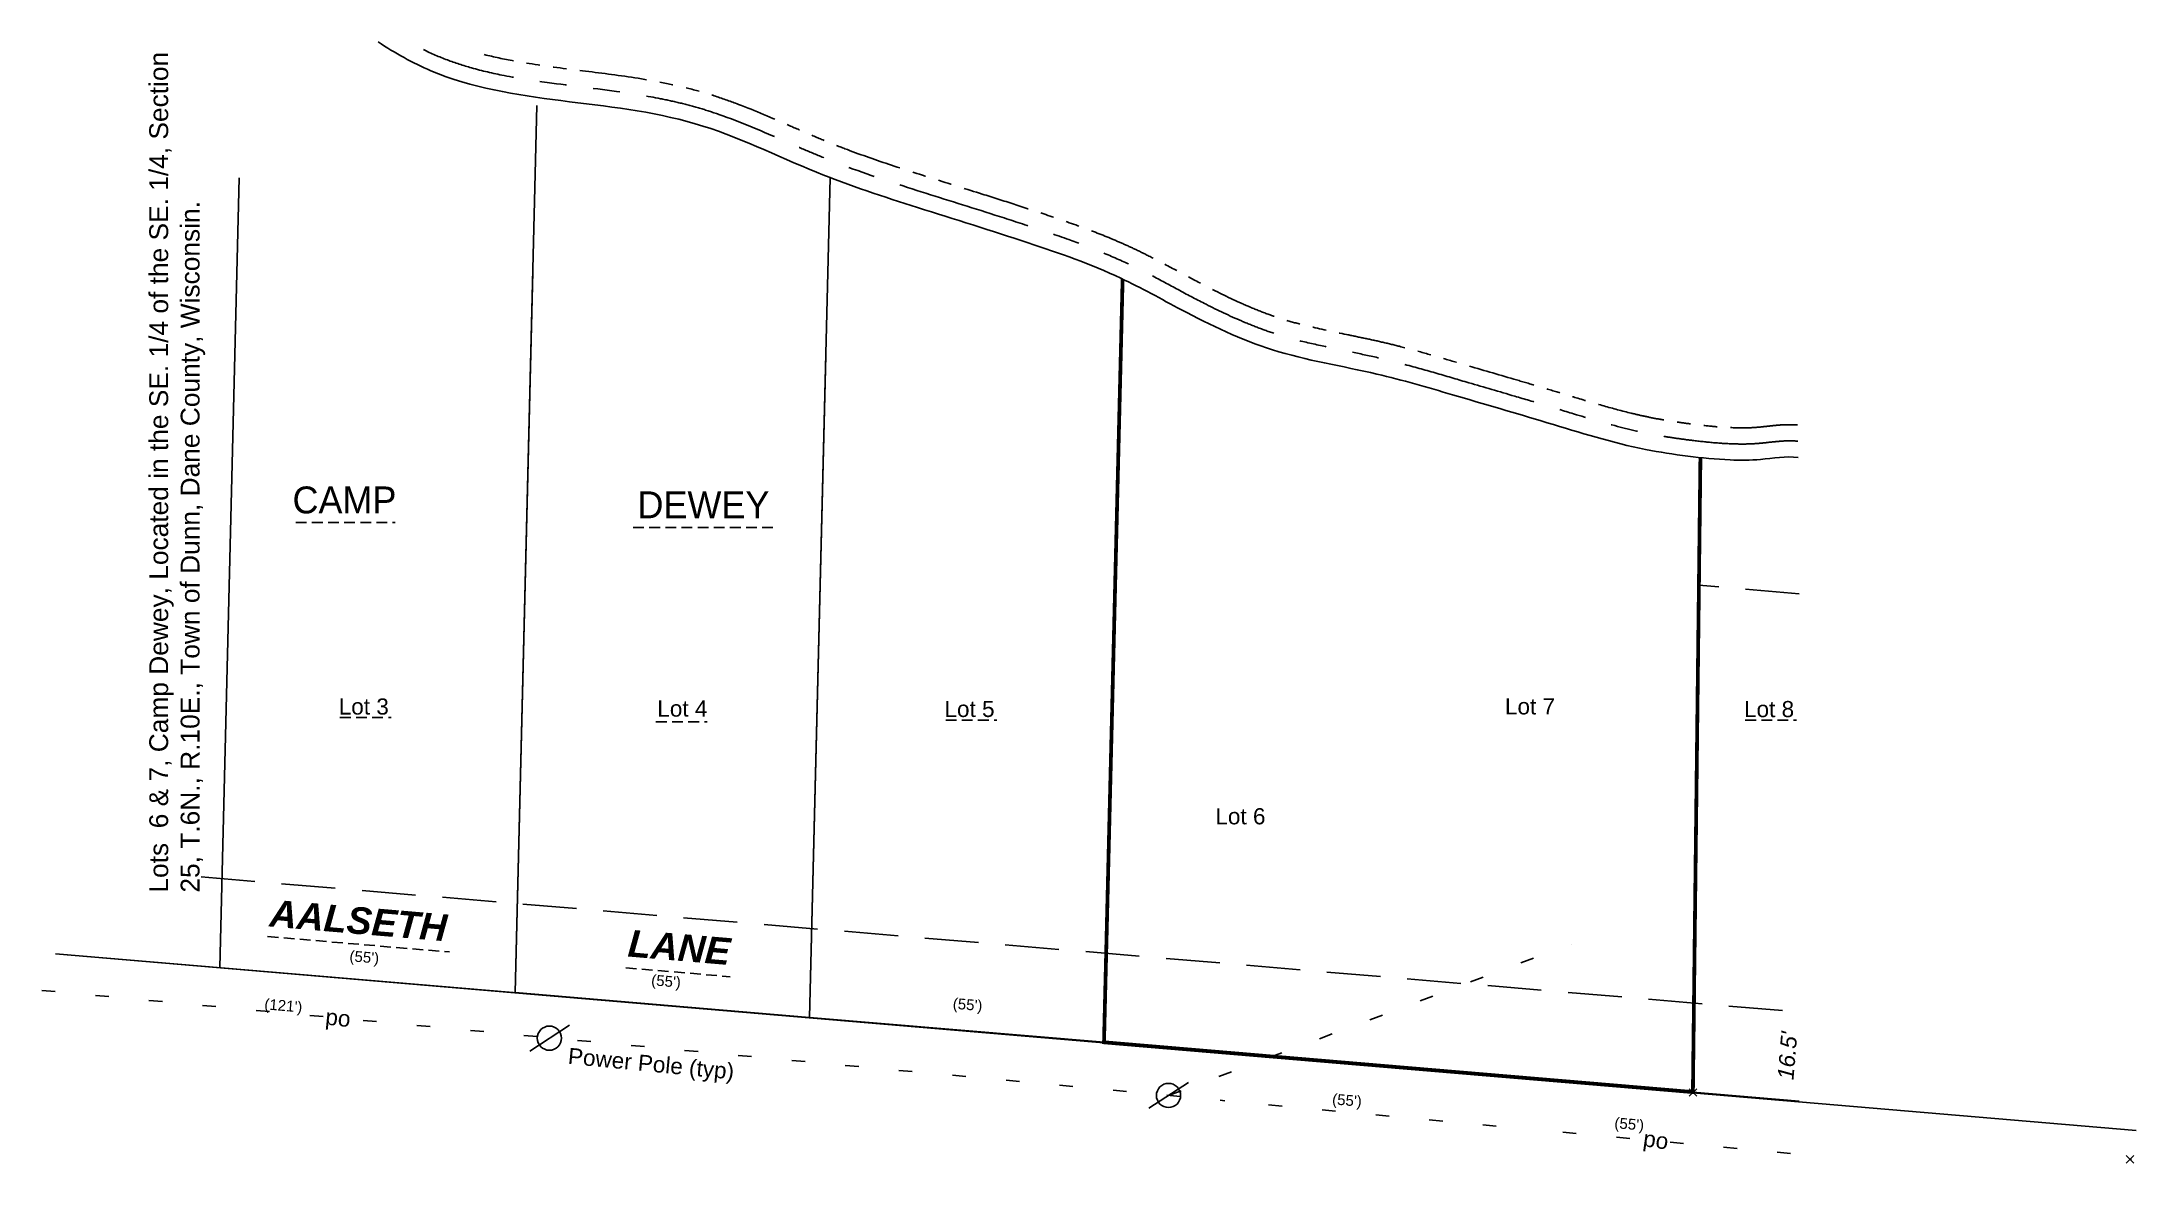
# Model space of a CAD drawing. Header units: feet. Extents: x 855931 to 856750, y 436847 to 437128.
# Drawn here: x 855930.7 to 856320, y 436919.8 to 437128.2 of the extents above; entities that cross this region are included whole.
import ezdxf

# ---------------------------------------------------------------- set-up
doc = ezdxf.new("R2010")
doc.units = ezdxf.units.FT
doc.header["$LTSCALE"] = 40
doc.header["$MEASUREMENT"] = 0
for name, pattern in [('DASHED', [0.75, 0.5, -0.25]), ('ecw_17', [0.5, 0.125, -0.125, -0.125, -0.125]), ('PHANTOM', [2.5, 1.25, -0.25, 0.25, -0.25, 0.25, -0.25])]:
    doc.linetypes.add(name, pattern=pattern)
doc.layers.add('points', color=7, linetype='Continuous')
doc.styles.add('Style1', font='arial.ttf', dxfattribs={"height": 3})

msp = doc.modelspace()

# ---------------------------------------------------------------- texts
at = {"color": 251, "style": 'Style1'}
for s, rotation, p in [('po', 354.1244, (855983.27, 436945.6)), ('Power Pole (typ)', 354.5612, (856028.38, 436938.31)), ('po', 352.0033, (856228.2, 436923.01))]:
    msp.add_text(s, height=3, rotation=rotation, dxfattribs=at).set_placement(p)
at = {"style": 'Style1'}
for s, insert, char_height, attachment_point, rotation in [('Lots  6 & 7, Camp Dewey, Located in the SE. 1/4 of the SE. 1/4, Section \\P25, T.6N., R.10E., Town of Dunn, Dane County, Wisconsin.', (855950.65, 436970.12), 3.5, 1, 90), ('{\\fArial|b1|i1|c0|p34;AALSETH}', (855989.31, 436962.38), 5, 8, 355.1701), ('{\\fArial|b1|i1|c0|p34;LANE}', (856048.95, 436957.46), 5, 8, 355.1701), ("(55')", (855990.71, 436959.14), 2, 2, 355.1701), ("(55')", (856046.8, 436954.67), 2, 2, 355.1701), ("(121')", (855975.66, 436950.13), 2, 2, 355.1701), ("(55')", (856102.86, 436950.32), 2, 2, 355.1701), ("{\\fArial|b0|i1|c0|p34;16.5'}", (856253.66, 436939.93), 3, 2, 85.1701), ("(55')", (856173.38, 436932.54), 2, 2, 355.1701), ("(55')", (856225.85, 436928.12), 2, 2, 355.1701)]:
    msp.add_mtext(s, dxfattribs=dict(at, insert=insert, char_height=char_height, attachment_point=attachment_point, rotation=rotation))
at = {"char_height": 5, "attachment_point": 2}
for s, insert in [('CAMP', (855986.93, 437045.6)), ('DEWEY', (856053.66, 437044.7))]:
    msp.add_mtext(s, dxfattribs=dict(at, insert=insert))
at = {"char_height": 3, "attachment_point": 2, "style": 'Style1'}
for s, insert in [('Lot 3', (855990.52, 437006.21)), ('Lot 4', (856049.74, 437005.83)), ('Lot 5', (856103.12, 437005.76)), ('Lot 7', (856207.31, 437006.24)), ('Lot 8', (856251.75, 437005.73)), ('Lot 6', (856153.48, 436985.81))]:
    msp.add_mtext(s, dxfattribs=dict(at, insert=insert))
at = {"layer": 'points', "color": 1, "char_height": 0.04, "attachment_point": 7, "style": 'Style1'}
for s, insert, width in [('\\Ftxt.shx;\\W1.0000000000;\\T1.0000000000;\\o\\l863.77', (856237.6, 436932.97), 7.6), ('\\Ftxt.shx;\\W1.0000000000;\\T1.0000000000;\\o\\l860.45', (856318.86, 436920.56), 7.4)]:
    msp.add_mtext(s, dxfattribs=dict(at, insert=insert, width=width))
at = {"layer": 'points', "color": 3, "char_height": 0.04, "attachment_point": 1, "style": 'Style1'}
for s, insert, width in [('\\Ftxt.shx;\\W1.0000000000;\\T1.0000000000;\\o\\l3/4"ROD', (856237.6, 436932.97), 9.2), ('\\Ftxt.shx;\\W1.0000000000;\\T1.0000000000;\\o\\l1/2"ROD', (856318.86, 436920.55), 8.8)]:
    msp.add_mtext(s, dxfattribs=dict(at, insert=insert, width=width))

# ---------------------------------------------------------------- linework, layer by layer
for p, q in [((856018.66, 436951.54), (856022.69, 437116.41)), ((856073.38, 436946.92), (856077.2, 437102.99)), ((855963.76, 436956.19), (855967.35, 437102.94)), ((856018.66, 436951.54), (856021.94, 437085.5)), ((856073.38, 436946.92), (856076.39, 437069.94)), ((855933.23, 436958.77), (856237.59, 436933.05)), ((856319.98, 436925.9), (855933.23, 436958.77)), ((856073.38, 436946.92), (856018.66, 436951.55)), ((856128.12, 436942.3), (856073.38, 436946.92)), ((856237.59, 436933.05), (856257.33, 436931.38)), ((856237.6, 436932.97), (856237.6, 436932.9))]:
    msp.add_line(p, q)
at = {"linetype": 'DASHED', "ltscale": 0.1}
for p, q in [((855977.88, 437038.88), (855996.33, 437038.88)), ((856040.59, 437037.99), (856066.54, 437037.99)), ((855986.09, 437002.64), (855995.61, 437002.64)), ((856044.84, 437001.88), (856054.36, 437001.88)), ((856098.69, 437002.19), (856108.21, 437002.19)), ((856247.32, 437002.16), (856256.84, 437002.16)), ((855972.65, 436961.95), (856006.44, 436959.09)), ((856039.22, 436956.13), (856058.63, 436954.49))]:
    msp.add_line(p, q, dxfattribs=at)
at = {"linetype": 'DASHED', "ltscale": 0.5}
for p, q in [((856257.33, 437025.64), (856238.71, 437027.29)), ((855960.3, 436973.04), (856257.33, 436947.94))]:
    msp.add_line(p, q, dxfattribs=at)
at = {"color": 251, "linetype": 'ecw_17', "ltscale": 0.5}
for p, q in [((856140.11, 436932.42), (856215, 436960.57)), ((855930.68, 436951.95), (856150.58, 436931.44)), ((856158.72, 436930.68), (856205.1, 436926.35)), ((856213.43, 436925.57), (856257.33, 436921.48))]:
    msp.add_line(p, q, dxfattribs=at)
at = {"color": 251}
for p, q in [((856021.37, 436940.67), (856028.76, 436945.47)), ((856136.45, 436930.03), (856143.84, 436934.83))]:
    msp.add_line(p, q, dxfattribs=at)
at = {"const_width": 0.7}
msp.add_lwpolyline([(856238.99, 437050.97), (856237.59, 436933.05), (856182.85, 436937.67), (856128.12, 436942.3), (856131.58, 437084.15)], dxfattribs=at)
at = {"color": 251}
for centre in [(856025.03, 436943.07), (856140.11, 436932.42)]:
    msp.add_circle(centre, 2.25, dxfattribs=at)
msp.add_open_spline([(856257.15, 437051), (856254.87, 437051.27), (856250.59, 437050.47), (856243.75, 437050.46), (856236.61, 437051.19), (856225.14, 437052.92), (856210.71, 437057.47), (856194.12, 437062.27), (856177.22, 437067.28), (856159.61, 437069.94), (856144.13, 437077.42), (856129.7, 437085.52), (856113.04, 437091.35), (856093.99, 437097.22), (856073.13, 437104.03), (856044.89, 437118.35), (856013.86, 437116.2), (855996.34, 437126.16), (855993.18, 437128.23)], degree=3, knots=[64.753869, 64.753869, 64.753869, 64.753869, 71.760983, 77.417054, 85.313244, 93.245777, 112.189405, 130.542926, 145.121479, 165.049409, 183.541819, 196.260215, 214.694785, 236.250513, 256.143767, 280.451081, 330.531149, 341.952201, 341.952201, 341.952201, 341.952201])
at = {"linetype": 'PHANTOM', "ltscale": 0.5}
msp.add_open_spline([(856257.07, 437054.03), (856256.65, 437054.06), (856256.24, 437054.08), (856254.85, 437054.1), (856253.92, 437054.03), (856252.15, 437053.86), (856251.31, 437053.76), (856250.07, 437053.63), (856249.65, 437053.6), (856248.78, 437053.54), (856248.35, 437053.52), (856247.04, 437053.48), (856246.17, 437053.49), (856244.01, 437053.55), (856242.72, 437053.63), (856240.13, 437053.86), (856238.83, 437054), (856236.55, 437054.28), (856235.57, 437054.41), (856233.62, 437054.69), (856232.66, 437054.84), (856230.33, 437055.24), (856228.98, 437055.5), (856226.27, 437056.1), (856224.92, 437056.42), (856220.86, 437057.48), (856218.14, 437058.28), (856213.6, 437059.65), (856211.77, 437060.21), (856208.12, 437061.3), (856206.29, 437061.85), (856201.62, 437063.22), (856198.78, 437064.05), (856193.99, 437065.45), (856192.02, 437066.03), (856188.07, 437067.18), (856186.08, 437067.74), (856182.4, 437068.72), (856180.71, 437069.15), (856177.33, 437069.92), (856175.64, 437070.28), (856172.3, 437070.97), (856170.64, 437071.31), (856167.23, 437072.04), (856165.48, 437072.44), (856162.61, 437073.19), (856161.47, 437073.51), (856159.22, 437074.22), (856158.1, 437074.61), (856155.88, 437075.45), (856154.77, 437075.9), (856151.46, 437077.32), (856149.26, 437078.36), (856145.45, 437080.29), (856143.82, 437081.15), (856140.56, 437082.9), (856138.92, 437083.79), (856135.58, 437085.54), (856133.88, 437086.39), (856130.4, 437088.01), (856128.65, 437088.76), (856125.12, 437090.18), (856123.34, 437090.85), (856119.27, 437092.31), (856116.98, 437093.08), (856112.4, 437094.59), (856110.12, 437095.33), (856103.27, 437097.51), (856098.7, 437098.93), (856089.62, 437101.81), (856085.11, 437103.28), (856079.35, 437105.4), (856078.02, 437105.9), (856075.37, 437106.96), (856074.06, 437107.5), (856071.41, 437108.63), (856070.08, 437109.21), (856064.78, 437111.53), (856060.73, 437113.3), (856055.33, 437115.17), (856054.15, 437115.56), (856051.75, 437116.26), (856050.54, 437116.58), (856048.12, 437117.16), (856046.9, 437117.43), (856043.25, 437118.15), (856040.8, 437118.55), (856033.73, 437119.56), (856029.12, 437120.07), (856021.9, 437121.05), (856019.21, 437121.47), (856014.53, 437122.39), (856012.51, 437122.85), (856009.01, 437123.84), (856007.52, 437124.32), (856004.53, 437125.44), (856003.06, 437126.09), (856001.59, 437126.81)], degree=3, knots=[65.107434, 65.107434, 65.107434, 65.107434, 66.128855, 66.128855, 68.612449, 68.612449, 71.096043, 71.096043, 72.502843, 72.502843, 73.909643, 73.909643, 76.723243, 76.723243, 80.753556, 80.753556, 84.783868, 84.783868, 87.795964, 87.795964, 90.808059, 90.808059, 95.102064, 95.102064, 99.39607, 99.39607, 107.98408, 107.98408, 113.683905, 113.683905, 119.383729, 119.383729, 128.25153, 128.25153, 134.399045, 134.399045, 140.54656, 140.54656, 145.635726, 145.635726, 150.724892, 150.724892, 155.814059, 155.814059, 161.325839, 161.325839, 165.047756, 165.047756, 168.769674, 168.769674, 172.491591, 172.491591, 179.935425, 179.935425, 185.507221, 185.507221, 191.079017, 191.079017, 196.650814, 196.650814, 202.22261, 202.22261, 207.794406, 207.794406, 214.965323, 214.965323, 222.136241, 222.136241, 236.478076, 236.478076, 250.819911, 250.819911, 255.177112, 255.177112, 259.534313, 259.534313, 263.891515, 263.891515, 276.875797, 276.875797, 280.466037, 280.466037, 284.056277, 284.056277, 287.646518, 287.646518, 294.826998, 294.826998, 308.433957, 308.433957, 316.71655, 316.71655, 323.244651, 323.244651, 328.336718, 328.336718, 333.638518, 333.638518, 333.638518, 333.638518], dxfattribs=at)
at = {"linetype": 'PHANTOM', "ltscale": 0.25}
msp.add_open_spline([(856257.06, 437057.04), (856256.59, 437057.07), (856256.13, 437057.09), (856254.85, 437057.09), (856254.06, 437057.05), (856252.76, 437056.94), (856252.24, 437056.88), (856251.25, 437056.77), (856250.78, 437056.72), (856250.07, 437056.65), (856249.79, 437056.62), (856249.26, 437056.58), (856249, 437056.56), (856248.46, 437056.53), (856248.19, 437056.52), (856247.38, 437056.49), (856246.83, 437056.49), (856245.21, 437056.51), (856244.1, 437056.56), (856241.87, 437056.71), (856240.74, 437056.81), (856238.66, 437057.04), (856237.7, 437057.16), (856235.8, 437057.41), (856234.85, 437057.54), (856232.98, 437057.83), (856232.05, 437057.98), (856230.3, 437058.3), (856229.47, 437058.47), (856227.79, 437058.83), (856226.96, 437059.02), (856224.44, 437059.64), (856222.74, 437060.09), (856219.33, 437061.06), (856217.61, 437061.57), (856214.6, 437062.48), (856213.32, 437062.87), (856210.74, 437063.65), (856209.45, 437064.04), (856206.87, 437064.8), (856205.59, 437065.18), (856201.33, 437066.43), (856198.37, 437067.29), (856194.03, 437068.56), (856192.64, 437068.97), (856189.83, 437069.79), (856188.41, 437070.2), (856185.67, 437070.96), (856184.36, 437071.31), (856181.93, 437071.93), (856180.83, 437072.2), (856178.62, 437072.71), (856177.53, 437072.94), (856175.36, 437073.4), (856174.28, 437073.62), (856170.94, 437074.31), (856168.72, 437074.77), (856165.4, 437075.56), (856164.26, 437075.85), (856162.02, 437076.48), (856160.93, 437076.82), (856158.75, 437077.57), (856157.66, 437077.97), (856155.48, 437078.85), (856154.4, 437079.31), (856151.13, 437080.79), (856148.94, 437081.87), (856145.27, 437083.77), (856143.79, 437084.57), (856140.77, 437086.19), (856139.23, 437087.02), (856136.62, 437088.36), (856135.57, 437088.89), (856133.66, 437089.81), (856132.8, 437090.21), (856131.08, 437090.97), (856130.22, 437091.34), (856127.47, 437092.49), (856125.56, 437093.22), (856121.54, 437094.69), (856119.42, 437095.42), (856115.33, 437096.79), (856113.36, 437097.43), (856109.42, 437098.7), (856107.45, 437099.33), (856102.65, 437100.84), (856099.81, 437101.73), (856094.18, 437103.51), (856091.37, 437104.4), (856085.84, 437106.24), (856083.11, 437107.19), (856079.2, 437108.67), (856077.98, 437109.14), (856075.55, 437110.13), (856074.33, 437110.65), (856071.86, 437111.71), (856070.62, 437112.25), (856066.4, 437114.1), (856063.35, 437115.42), (856058.78, 437117.15), (856057.37, 437117.66), (856054.48, 437118.6), (856053, 437119.03), (856050.05, 437119.8), (856048.57, 437120.14), (856043.78, 437121.13), (856040.47, 437121.65), (856033.95, 437122.53), (856030.73, 437122.91), (856024.45, 437123.72), (856021.38, 437124.15), (856016.55, 437125.03), (856014.7, 437125.42), (856012.92, 437125.88)], degree=3, knots=[65.289054, 65.289054, 65.289054, 65.289054, 66.257112, 66.257112, 68.115146, 68.115146, 69.529548, 69.529548, 70.94395, 70.94395, 71.895992, 71.895992, 72.848035, 72.848035, 73.800077, 73.800077, 75.704162, 75.704162, 79.342249, 79.342249, 82.980336, 82.980336, 85.975242, 85.975242, 88.970149, 88.970149, 91.965056, 91.965056, 94.706719, 94.706719, 97.448382, 97.448382, 102.931708, 102.931708, 108.415034, 108.415034, 112.42145, 112.42145, 116.427865, 116.427865, 120.43428, 120.43428, 129.68821, 129.68821, 134.03609, 134.03609, 138.383971, 138.383971, 142.354219, 142.354219, 145.603333, 145.603333, 148.852447, 148.852447, 152.101561, 152.101561, 159.082002, 159.082002, 162.881858, 162.881858, 166.681714, 166.681714, 170.48157, 170.48157, 174.281426, 174.281426, 181.881139, 181.881139, 187.01868, 187.01868, 192.156222, 192.156222, 195.508779, 195.508779, 198.166856, 198.166856, 200.824933, 200.824933, 206.675226, 206.675226, 213.22145, 213.22145, 219.382308, 219.382308, 225.543167, 225.543167, 234.446945, 234.446945, 243.350723, 243.350723, 252.254501, 252.254501, 256.346527, 256.346527, 260.438553, 260.438553, 264.530578, 264.530578, 274.19004, 274.19004, 278.411873, 278.411873, 282.633706, 282.633706, 286.855539, 286.855539, 296.350064, 296.350064, 305.844588, 305.844588, 315.339113, 315.339113, 321.450803, 321.450803, 321.450803, 321.450803], dxfattribs=at)
at = {"layer": 'points', "linetype": 'Continuous'}
for points in [[(856238.31, 436933.68), (856236.89, 436932.27)], [(856238.31, 436932.27), (856236.89, 436933.68)], [(856319.57, 436921.26), (856318.16, 436919.85)], [(856319.57, 436919.85), (856318.16, 436921.26)]]:
    msp.add_lwpolyline(points, dxfattribs=at)

msp.set_redraw_order([(e.dxf.handle, doc.entitydb.next_handle()) for e in msp.query("TEXT MTEXT ATTDEF DIMENSION ARC_DIMENSION")])  # texts and dimensions are drawn at this point

doc.saveas('drawing.dxf')
